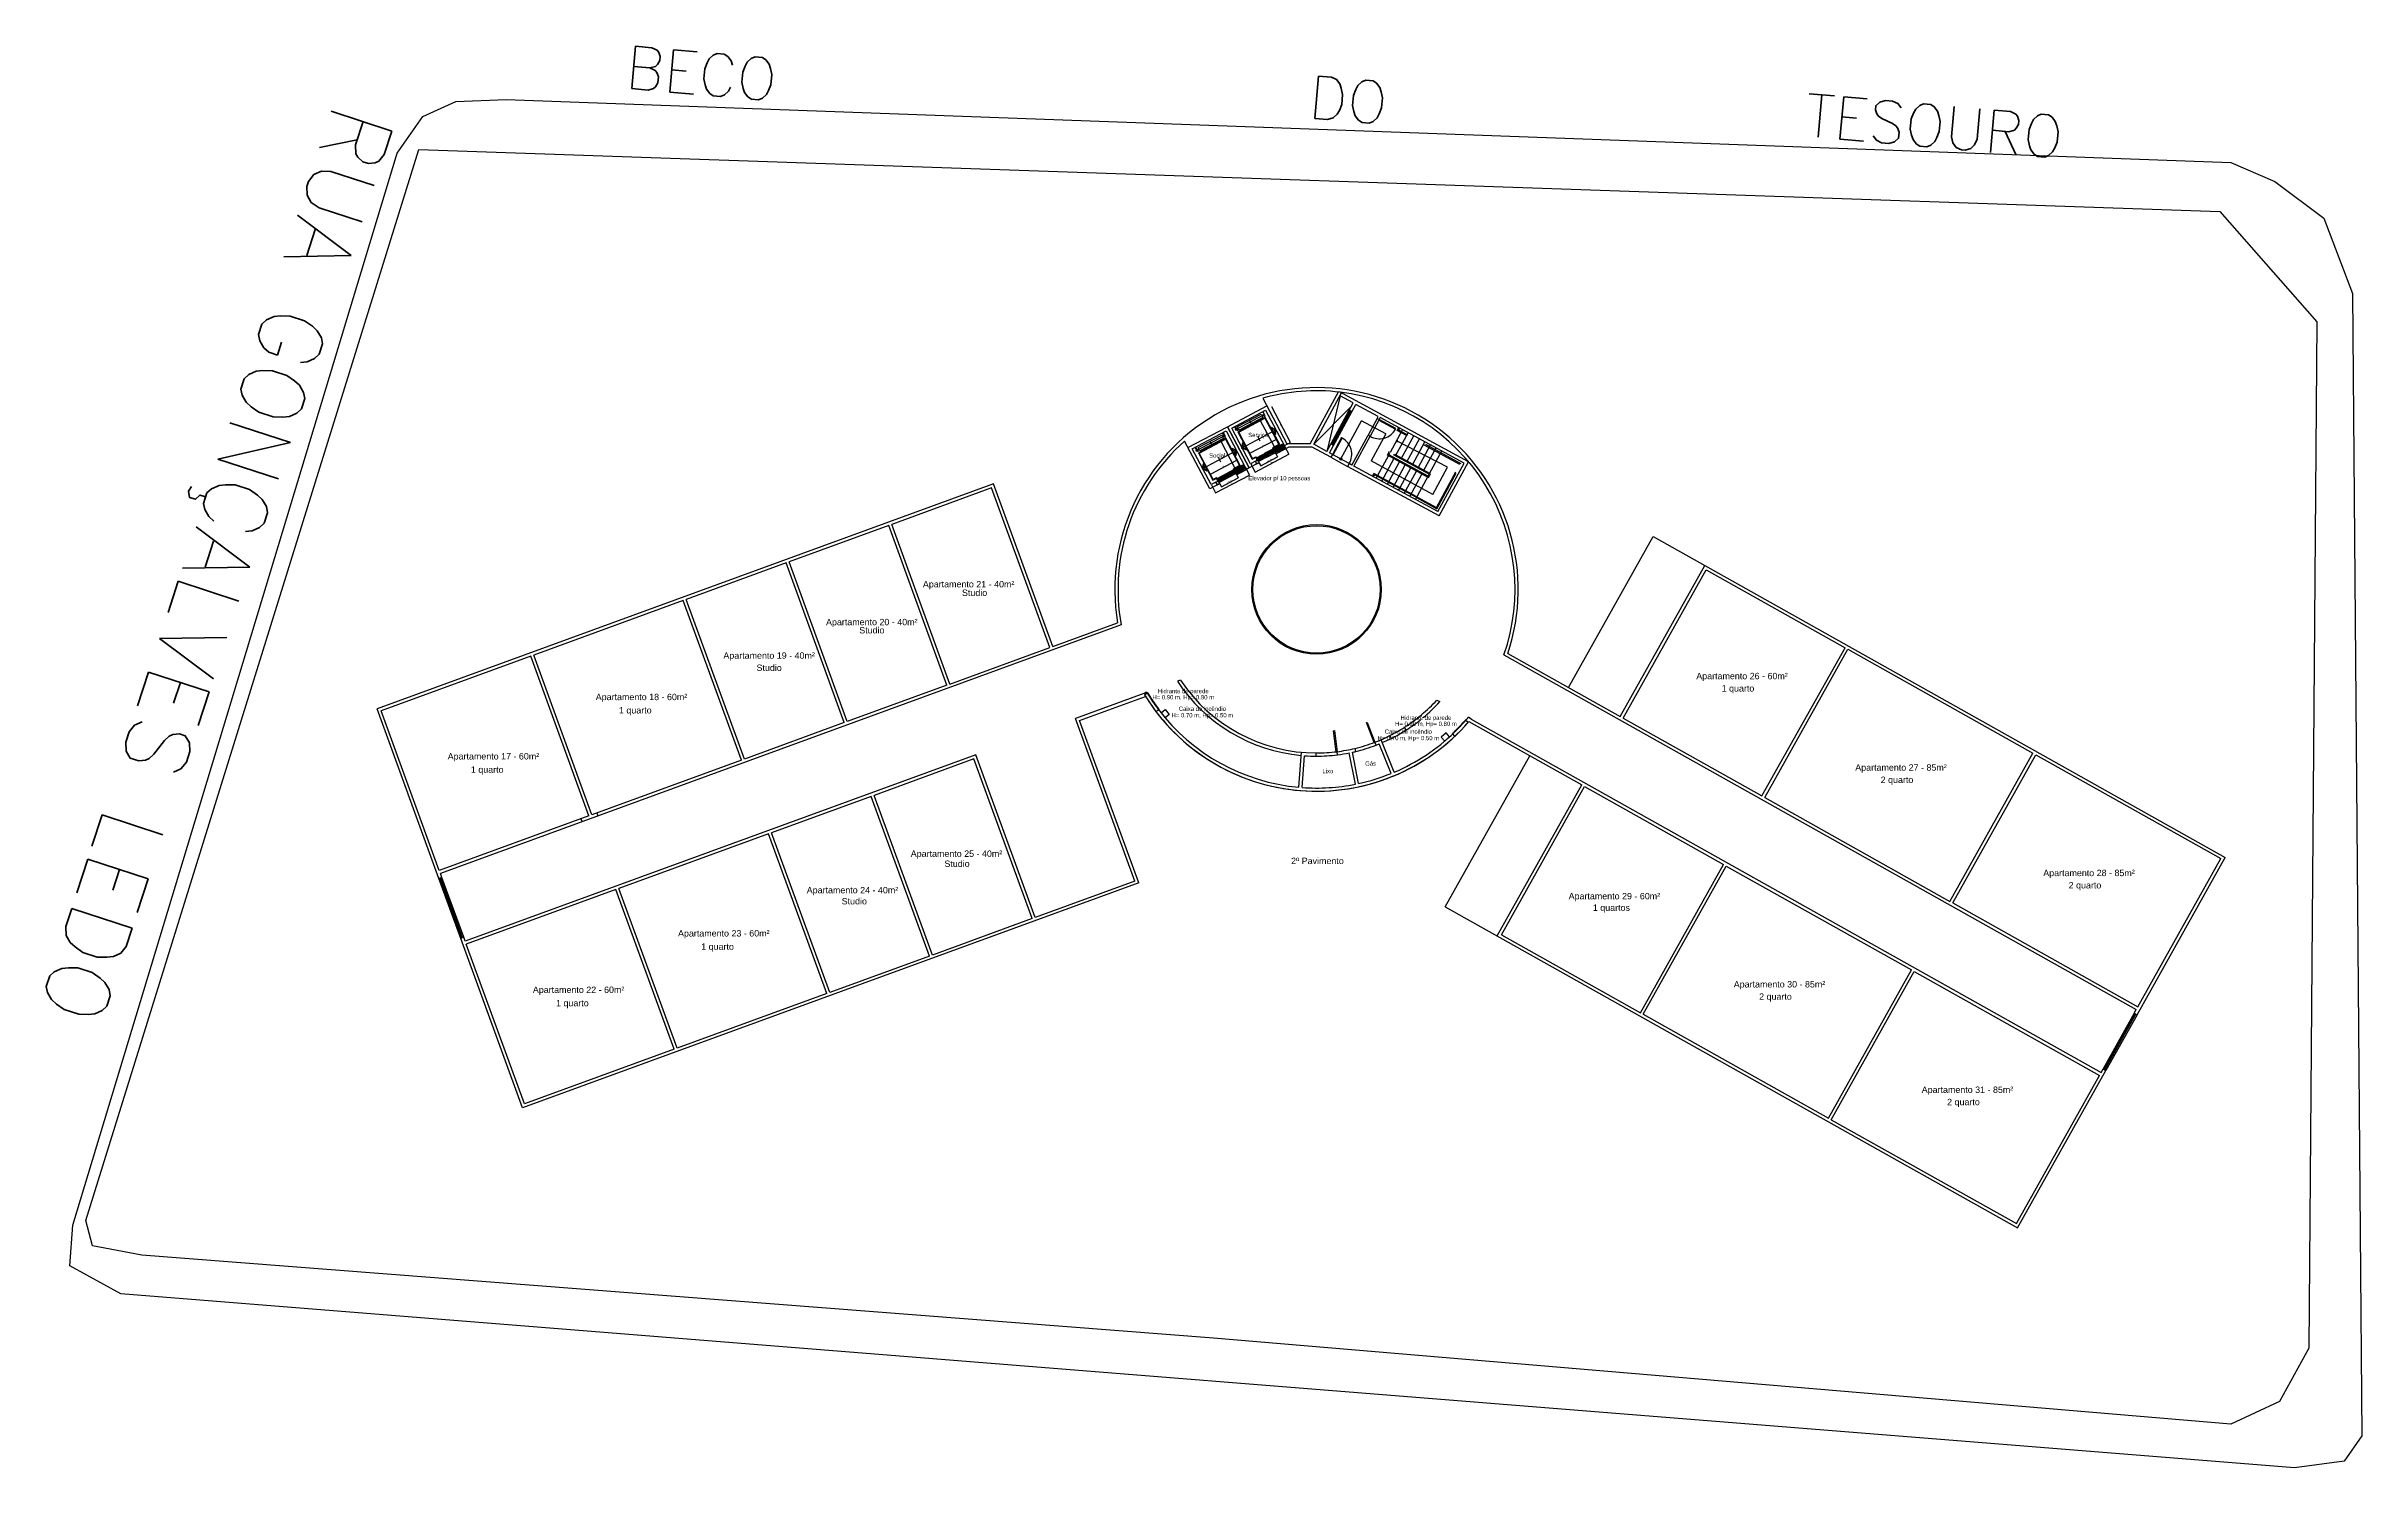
# Model space of a CAD drawing. Header units: millimetres. Extents: x -210 to 1173, y -437 to 320.
# Drawn here: x 635.9 to 744.9, y 54.7 to 121.6 of the extents above; entities that cross this region are included whole.
import ezdxf
from ezdxf.enums import TextEntityAlignment as Align

# ---------------------------------------------------------------- set-up
doc = ezdxf.new("R2010")
doc.units = ezdxf.units.MM
doc.header["$LTSCALE"] = 0.3
for name, pattern in [('DASHDOTX2', [50.8, 25.4, -12.7, 0, -12.7]), ('DASHED2', [9.525, 6.35, -3.175]), ('LTYPE_4', [112.5, 56.25, -56.25]), ('LTYPE_6', [168.75, 112.5, -28.125, 0, -28.125])]:
    doc.linetypes.add(name, pattern=pattern)
for name, color, linetype in [('330', 254, 'Continuous'), ('500', 254, 'Continuous'), ('551', 255, 'Continuous'), ('CORTE', 6, 'Continuous'), ('COTAS', 1, 'Continuous'), ('ESQUADRIAS', 3, 'Continuous'), ('LAYER_0', 6, 'Continuous'), ('LINHA DE CORTE', 6, 'DASHDOTX2'), ('PISO', 1, 'Continuous'), ('PROJEÇÃO', 1, 'DASHED2'), ('TEXTOS', 2, 'Continuous'), ('VISTA', 2, 'Continuous')]:
    doc.layers.add(name, color=color, linetype=linetype)
doc.styles.add('2MM 1_100', font='ARIAL.TTF', dxfattribs={"height": 0.2})
doc.styles.add('3MM 1_100', font='ARIAL.TTF', dxfattribs={"height": 0.3})
doc.styles.add('ROMANS', font='romans.shx')

msp = doc.modelspace()

# ---------------------------------------------------------------- linework, layer by layer
at = {"layer": '330'}
msp.add_polyline3d([(653.428, 116.774, 0), (738.249, 113.857, 0), (742.817, 108.66, 0), (742.443, 60.352, 0), (741.056, 57.832, 0), (738.763, 56.775, 0), (690.847, 60.812, 0), (640.386, 64.726, 0), (638.057, 65.161, 0), (637.744, 66.353, 0)], close=True, dxfattribs=at)
at = {"layer": '500'}
msp.add_polyline3d([(657.549, 119.131, 0), (738.763, 116.167, 0), (740.83, 115.275, 0), (743.151, 113.536, 0), (744.499, 109.995, 0), (744.927, 56.224, 0), (744.099, 55.021, 0), (741.765, 54.719, 0), (639.397, 62.909, 0), (636.988, 64.222, 0), (637.132, 66.128, 0), (652.411, 116.608, 0), (653.619, 118.329, 0), (655.174, 119.027, 0)], close=True, dxfattribs=at)
at = {"layer": 'CORTE'}
for p, q in [((691.508, 103.725), (693.363, 104.708)), ((693.174, 105.065), (694.314, 102.914)), ((695.411, 102.914), (696.737, 105.358)), ((695.572, 102.896), (696.883, 105.313)), ((696.812, 105.181), (696.187, 102.562)), ((696.187, 102.562), (697.427, 104.848)), ((696.319, 102.491), (697.559, 104.776)), ((697.427, 104.848), (696.812, 105.181)), ((702.861, 102.071), (696.819, 105.348)), ((698.614, 104.204), (697.559, 104.776)), ((689.652, 102.741), (691.508, 103.725)), ((691.508, 103.725), (692.538, 101.781)), ((692.538, 101.781), (691.508, 103.725)), ((691.711, 103.662), (693.301, 104.505)), ((692.6, 101.983), (691.711, 103.662)), ((693.301, 104.505), (694.191, 102.826)), ((693.301, 104.505), (694.191, 102.826)), ((697.332, 104.672), (695.572, 102.896)), ((698.566, 104.116), (698.614, 104.204)), ((698.654, 104.068), (698.702, 104.156)), ((702.657, 102.01), (698.702, 104.156)), ((690.683, 100.797), (689.489, 103.049)), ((689.855, 102.679), (691.446, 103.522)), ((690.745, 101), (689.855, 102.679)), ((691.446, 103.522), (692.335, 101.843)), ((691.446, 103.522), (692.335, 101.843)), ((694.191, 102.826), (694.169, 102.815)), ((694.394, 102.764), (694.239, 102.682)), ((695.411, 102.914), (694.314, 102.914)), ((695.501, 102.764), (694.394, 102.764)), ((696.38, 102.287), (695.501, 102.764)), ((696.187, 102.562), (695.572, 102.896)), ((697.374, 101.918), (698.137, 103.325)), ((697.462, 101.871), (698.225, 103.277)), ((692.335, 101.843), (692.313, 101.831)), ((692.538, 101.781), (692.384, 101.699)), ((692.896, 101.97), (692.538, 101.781)), ((692.826, 102.103), (692.6, 101.983)), ((696.451, 102.419), (696.319, 102.491)), ((701.478, 99.522), (697.171, 101.858)), ((697.374, 101.918), (697.242, 101.99)), ((701.417, 99.725), (697.462, 101.871)), ((701.417, 99.725), (702.657, 102.01)), ((701.478, 99.522), (702.861, 102.071)), ((680.487, 101.032), (651.46, 90.44)), ((680.398, 100.84), (675.701, 99.126)), ((683.14, 93.325), (680.398, 100.84)), ((683.281, 93.376), (680.487, 101.032)), ((687.386, 100.65), (687.454, 100.773)), ((691.04, 100.987), (690.683, 100.797)), ((690.97, 101.119), (690.745, 101)), ((675.56, 99.075), (670.863, 97.361)), ((678.302, 91.559), (675.56, 99.075)), ((678.443, 91.611), (675.701, 99.126)), ((707.566, 91.454), (711.553, 98.562)), ((711.553, 98.562), (738.504, 83.448)), ((670.722, 97.309), (666.025, 95.595)), ((673.464, 89.794), (670.722, 97.309)), ((673.605, 89.845), (670.863, 97.361)), ((710.009, 90.084), (713.995, 97.193)), ((710.139, 90.011), (714.052, 96.989)), ((714.052, 96.989), (720.594, 93.32)), ((665.884, 95.544), (658.838, 92.973)), ((668.626, 88.028), (665.884, 95.544)), ((668.767, 88.08), (666.025, 95.595)), ((686.506, 94.393), (654.446, 82.694)), ((683.281, 93.376), (686.337, 94.491)), ((658.698, 92.921), (651.652, 90.35)), ((661.44, 85.406), (658.698, 92.921)), ((661.581, 85.457), (658.838, 92.973)), ((678.443, 91.611), (683.14, 93.325)), ((704.533, 92.983), (704.666, 92.908)), ((704.666, 92.908), (734.313, 76.282)), ((704.716, 93.052), (710.009, 90.084)), ((716.681, 86.342), (720.594, 93.32)), ((716.812, 86.269), (720.725, 93.247)), ((720.725, 93.247), (729.447, 88.355)), ((689.299, 91.793), (689.154, 91.74)), ((678.302, 91.559), (673.605, 89.845)), ((687.569, 91.162), (684.357, 89.99)), ((684.55, 89.9), (687.649, 91.031)), ((687.569, 91.162), (687.697, 91.239)), ((687.595, 91.119), (687.595, 91.119)), ((687.603, 91.105), (687.749, 91.193)), ((701.376, 90.855), (701.51, 90.78)), ((654.374, 82.455), (651.46, 90.44)), ((654.394, 82.835), (651.652, 90.35)), ((673.464, 89.794), (668.767, 88.08)), ((687.151, 82.334), (684.357, 89.99)), ((687.343, 82.244), (684.55, 89.9)), ((688.023, 90.475), (688.024, 90.476)), ((688.143, 90.315), (688.279, 90.417)), ((699.927, 89.446), (699.853, 89.577)), ((702.85, 89.803), (702.723, 89.916)), ((702.785, 89.728), (702.784, 89.729)), ((702.785, 89.728), (702.784, 89.729)), ((702.981, 89.955), (702.866, 90.052)), ((702.881, 89.839), (708.199, 86.857)), ((702.981, 89.955), (732.65, 73.317)), ((710.139, 90.011), (716.681, 86.342)), ((694.874, 86.751), (694.995, 88.398)), ((695.695, 88.215), (695.695, 88.365)), ((696.693, 88.277), (696.674, 88.426)), ((697.542, 86.897), (697.248, 88.368)), ((697.689, 86.926), (697.394, 88.399)), ((697.554, 88.435), (697.518, 88.581)), ((698.508, 88.732), (698.455, 88.872)), ((699.226, 87.403), (698.661, 88.792)), ((699.365, 87.459), (698.743, 88.989)), ((699.231, 89.051), (699.157, 89.182)), ((702.225, 89.155), (702.108, 89.278)), ((702.298, 89.223), (702.298, 89.224)), ((702.298, 89.223), (702.298, 89.224)), ((725.534, 81.378), (729.447, 88.355)), ((679.66, 88.276), (655.611, 79.5)), ((668.626, 88.028), (661.581, 85.457)), ((679.571, 88.084), (674.874, 86.369)), ((682.313, 80.568), (679.571, 88.084)), ((682.454, 80.62), (679.66, 88.276)), ((695.024, 86.74), (695.133, 88.236)), ((698.84, 87.256), (698.841, 87.256)), ((698.981, 87.307), (698.981, 87.307)), ((701.77, 81.118), (705.757, 88.227)), ((725.665, 81.304), (729.578, 88.282)), ((729.578, 88.282), (738.3, 83.391)), ((674.733, 86.318), (670.036, 84.604)), ((677.475, 78.803), (674.733, 86.318)), ((677.616, 78.854), (674.874, 86.369)), ((704.212, 79.749), (708.199, 86.857)), ((704.417, 79.806), (708.33, 86.784)), ((708.33, 86.784), (714.871, 83.115)), ((716.812, 86.269), (725.534, 81.378)), ((661.44, 85.406), (654.394, 82.835)), ((661.064, 85.269), (661.116, 85.128)), ((661.816, 85.543), (661.867, 85.402)), ((669.895, 84.553), (662.849, 81.982)), ((672.637, 77.037), (669.895, 84.553)), ((672.778, 77.089), (670.036, 84.604)), ((710.958, 76.138), (714.871, 83.115)), ((711.089, 76.064), (715.002, 83.042)), ((715.002, 83.042), (723.724, 78.151)), ((734.346, 76.034), (738.504, 83.448)), ((734.387, 76.413), (738.3, 83.391)), ((654.514, 82.506), (654.374, 82.455)), ((654.514, 82.506), (654.446, 82.694)), ((662.708, 81.93), (655.663, 79.359)), ((687.343, 82.244), (658.316, 71.652)), ((665.451, 74.415), (662.708, 81.93)), ((665.592, 74.466), (662.849, 81.982)), ((687.151, 82.334), (682.454, 80.62)), ((701.77, 81.118), (728.721, 66.004)), ((725.665, 81.304), (734.387, 76.413)), ((655.543, 79.688), (655.402, 79.637)), ((658.316, 71.652), (655.402, 79.637)), ((655.611, 79.5), (655.543, 79.688)), ((682.313, 80.568), (677.616, 78.854)), ((704.417, 79.806), (710.958, 76.138)), ((658.405, 71.844), (655.663, 79.359)), ((677.475, 78.803), (672.778, 77.089)), ((719.811, 71.173), (723.724, 78.151)), ((719.942, 71.099), (723.855, 78.077)), ((723.855, 78.077), (732.577, 73.186)), ((672.637, 77.037), (665.592, 74.466)), ((711.089, 76.064), (719.811, 71.173)), ((734.216, 76.108), (734.313, 76.282)), ((734.216, 76.108), (734.346, 76.034)), ((665.451, 74.415), (658.405, 71.844)), ((728.664, 66.208), (732.577, 73.186)), ((728.721, 66.004), (732.879, 73.418)), ((732.65, 73.317), (732.748, 73.491)), ((732.748, 73.491), (732.879, 73.418)), ((719.942, 71.099), (728.664, 66.208))]:
    msp.add_line(p, q, dxfattribs=at)
msp.add_lwpolyline([(688.383, 90.251), (688.577, 90.409), (688.766, 90.176), (688.572, 90.019), (688.537, 90.062)], dxfattribs=at)
msp.add_lwpolyline([(701.748, 88.928), (701.974, 89.126), (701.809, 89.314), (701.583, 89.116)], close=True, dxfattribs=at)
for radius in [3.05, 3]:
    msp.add_circle((695.706, 96.065), radius, dxfattribs=at)
for radius, start, end in [(9.5, 341.51371, 189.53381), (9.5, 341.51371, 189.53381), (9.35, 83.16447, 105.7103), (9.35, 340.75419, 83.16447), (9.35, 131.67127, 190.29718), (7.85, 213.42725, 264.72393), (7.7, 213.69288, 269.92113), (9.5, 211.46988, 319.05436), (9.5, 211.99429, 319.05436), (9.35, 211.07113, 212.08912), (9.33, 211.47715, 212.0913), (9.33, 211.47715, 212.0913), (7.7, 302.58611, 317.42451), (7.85, 309.7805, 317.68302), (9.35, 216.63618, 217.24897), (9.33, 216.63553, 217.24964), (9.33, 216.63553, 217.24964), (9.35, 217.24897, 264.8996), (9.35, 219.93963, 220.28362), (7.85, 302.52916, 308.6215), (9.33, 318.15749, 318.77029), (9.35, 318.15749, 319.97661), (7.7, 277.2249, 283.61649), (7.85, 277.2249, 281.32722), (7.85, 282.42211, 283.61649), (7.7, 290.92026, 296.63062), (7.85, 290.92026, 292.11465), (7.85, 293.20954, 296.68757), (9.35, 293.03387, 313.94692), (9.33, 313.33412, 313.94692), (7.85, 265.81882, 269.92113), (9.35, 282.24644, 292.11465), (9.33, 293.03387, 293.03584), (9.35, 265.81882, 281.32722)]:
    msp.add_arc((695.706, 96.065), radius, start, end, dxfattribs=at)
at = {"layer": 'COTAS'}
for p, q in [((696.847, 102.204), (697.824, 104.006)), ((698.967, 103.387), (697.824, 104.006)), ((698.967, 103.387), (698.275, 102.112)), ((699.47, 103.057), (699.539, 103.077)), ((701.868, 101.813), (699.47, 103.057)), ((699.47, 103.057), (699.491, 102.99)), ((701.176, 100.538), (698.275, 102.112)), ((701.176, 100.538), (701.868, 101.813))]:
    msp.add_line(p, q, dxfattribs=at)
msp.add_circle((696.847, 102.204), 0.05, dxfattribs=at)
at = {"layer": 'ESQUADRIAS'}
for p, q in [((687.784, 91.098), (687.801, 91.108)), ((688.203, 90.485), (688.219, 90.497)), ((702.671, 89.827), (702.656, 89.841)), ((702.195, 89.333), (702.181, 89.347)), ((655.454, 79.655), (654.425, 82.474)), ((655.491, 79.669), (654.463, 82.487)), ((732.796, 73.464), (734.264, 76.081)), ((732.831, 73.445), (734.298, 76.061))]:
    msp.add_line(p, q, dxfattribs=at)
for points in [[(698.654, 104.068), (698.635, 104.033), (699.426, 103.604), (699.445, 103.639)], [(696.451, 102.419), (696.486, 102.4), (696.915, 103.191), (696.88, 103.21)], [(696.674, 88.426), (696.634, 88.421), (696.509, 89.413), (696.548, 89.418)], [(698.455, 88.872), (698.418, 88.858), (698.061, 89.792), (698.098, 89.806)]]:
    msp.add_lwpolyline(points, close=True, dxfattribs=at)
for radius, start, end in [(9.35, 212.08912, 216.63618), (9.33, 212.0913, 216.63553), (9.33, 313.94692, 318.15749), (9.35, 313.94692, 318.15749)]:
    msp.add_arc((695.706, 96.065), radius, start, end, dxfattribs=at)
at = {"layer": 'LAYER_0', "color": 11}
for p, q in [((691.949, 103.525), (691.84, 103.731)), ((691.944, 103.641), (691.884, 103.754)), ((691.982, 103.727), (693.095, 104.317)), ((692.066, 103.568), (691.982, 103.727)), ((693.291, 104.16), (692.001, 103.477)), ((692.042, 103.464), (693.279, 104.12)), ((693.18, 104.158), (692.066, 103.568)), ((693.095, 104.317), (693.18, 104.158)), ((693.281, 104.231), (693.172, 104.437)), ((693.218, 104.243), (693.237, 104.208)), ((693.237, 104.208), (693.281, 104.231)), ((693.279, 104.12), (693.935, 102.883)), ((693.97, 102.879), (693.291, 104.16)), ((693.566, 103.695), (693.572, 103.698)), ((693.566, 103.695), (693.595, 103.642)), ((693.572, 103.698), (693.597, 103.65)), ((693.595, 103.642), (693.572, 103.63)), ((693.595, 103.642), (693.648, 103.67)), ((693.597, 103.65), (693.645, 103.675)), ((693.683, 103.604), (693.63, 103.576)), ((693.645, 103.675), (693.683, 103.604)), ((693.709, 103.629), (693.753, 103.652)), ((693.728, 103.594), (693.709, 103.629)), ((693.722, 103.587), (693.724, 103.592)), ((693.728, 103.594), (693.724, 103.592)), ((693.749, 103.554), (693.728, 103.594)), ((690.093, 102.542), (689.984, 102.747)), ((690.088, 102.658), (690.028, 102.771)), ((690.137, 102.565), (690.093, 102.542)), ((690.119, 102.601), (690.137, 102.565)), ((690.127, 102.743), (691.24, 103.333)), ((690.211, 102.584), (690.127, 102.743)), ((691.436, 103.177), (690.146, 102.493)), ((690.186, 102.481), (691.423, 103.137)), ((691.324, 103.174), (690.211, 102.584)), ((691.24, 103.333), (691.324, 103.174)), ((691.332, 103.317), (691.272, 103.43)), ((691.426, 103.248), (691.317, 103.453)), ((691.363, 103.26), (691.381, 103.225)), ((691.381, 103.225), (691.426, 103.248)), ((691.423, 103.137), (692.079, 101.9)), ((692.115, 101.896), (691.436, 103.177)), ((691.711, 102.712), (691.716, 102.714)), ((691.711, 102.712), (691.739, 102.659)), ((691.716, 102.714), (691.741, 102.667)), ((691.739, 102.659), (691.717, 102.647)), ((691.739, 102.659), (691.792, 102.687)), ((691.741, 102.667), (691.789, 102.692)), ((691.774, 102.592), (691.752, 102.581)), ((691.827, 102.62), (691.774, 102.592)), ((691.789, 102.692), (691.827, 102.62)), ((691.823, 102.543), (691.86, 102.562)), ((691.827, 102.535), (691.823, 102.543)), ((691.827, 102.535), (691.831, 102.528)), ((691.831, 102.528), (691.868, 102.548)), ((691.853, 102.646), (691.898, 102.669)), ((691.872, 102.61), (691.853, 102.646)), ((691.865, 102.561), (691.86, 102.562)), ((691.865, 102.561), (691.879, 102.568)), ((691.867, 102.603), (691.868, 102.608)), ((691.881, 102.573), (691.867, 102.603)), ((691.872, 102.61), (691.868, 102.608)), ((691.869, 102.553), (691.868, 102.548)), ((691.869, 102.553), (691.883, 102.56)), ((691.893, 102.571), (691.872, 102.61)), ((691.881, 102.573), (691.879, 102.568)), ((691.883, 102.56), (691.888, 102.559)), ((691.888, 102.559), (691.905, 102.53)), ((691.914, 102.531), (691.893, 102.571)), ((691.905, 102.53), (691.91, 102.529)), ((691.914, 102.531), (691.91, 102.529)), ((691.914, 102.531), (691.933, 102.496)), ((691.933, 102.496), (691.977, 102.519)), ((691.993, 103.549), (691.949, 103.525)), ((691.974, 103.584), (691.993, 103.549)), ((692.001, 103.477), (692.68, 102.196)), ((692.698, 102.227), (692.042, 103.464)), ((692.207, 102.833), (692.163, 102.81)), ((692.252, 102.937), (692.204, 102.912)), ((692.204, 102.912), (692.242, 102.841)), ((692.26, 102.935), (692.207, 102.907)), ((692.226, 102.798), (692.207, 102.833)), ((692.226, 102.798), (692.23, 102.8)), ((692.226, 102.798), (692.247, 102.758)), ((692.232, 102.988), (692.227, 102.985)), ((692.227, 102.985), (692.252, 102.937)), ((692.234, 102.798), (692.23, 102.8)), ((692.232, 102.988), (692.26, 102.935)), ((692.252, 102.77), (692.234, 102.798)), ((692.242, 102.841), (692.295, 102.869)), ((692.286, 102.683), (692.242, 102.659)), ((692.247, 102.758), (692.268, 102.718)), ((692.256, 102.768), (692.252, 102.77)), ((692.271, 102.776), (692.256, 102.768)), ((692.259, 102.755), (692.261, 102.76)), ((692.259, 102.755), (692.273, 102.725)), ((692.26, 102.935), (692.282, 102.947)), ((692.275, 102.768), (692.261, 102.76)), ((692.268, 102.718), (692.272, 102.72)), ((692.268, 102.718), (692.286, 102.683)), ((692.271, 102.776), (692.272, 102.78)), ((692.309, 102.8), (692.272, 102.78)), ((692.273, 102.725), (692.272, 102.72)), ((692.275, 102.768), (692.28, 102.766)), ((692.317, 102.786), (692.28, 102.766)), ((692.295, 102.869), (692.318, 102.88)), ((692.313, 102.793), (692.309, 102.8)), ((692.313, 102.793), (692.317, 102.786)), ((692.313, 102.708), (692.366, 102.736)), ((692.351, 102.636), (692.313, 102.708)), ((692.401, 102.67), (692.348, 102.642)), ((692.398, 102.662), (692.351, 102.636)), ((692.366, 102.736), (692.388, 102.748)), ((692.424, 102.614), (692.398, 102.662)), ((692.401, 102.67), (692.423, 102.682)), ((692.429, 102.617), (692.401, 102.67)), ((692.429, 102.617), (692.424, 102.614)), ((692.876, 102.265), (694.091, 102.909)), ((692.891, 102.172), (694.133, 102.829)), ((692.905, 102.145), (694.169, 102.815)), ((694.211, 102.735), (692.974, 102.08)), ((693.276, 102.471), (693.691, 102.691)), ((693.69, 102.689), (693.278, 102.471)), ((693.369, 102.295), (693.784, 102.515)), ((693.782, 102.516), (693.37, 102.297)), ((693.63, 103.576), (693.608, 103.564)), ((693.935, 102.883), (693.647, 102.731)), ((693.671, 102.687), (693.647, 102.731)), ((693.659, 102.714), (693.97, 102.879)), ((693.672, 102.689), (693.659, 102.714)), ((693.683, 102.695), (693.672, 102.689)), ((693.7, 103.443), (693.678, 103.432)), ((693.679, 103.526), (693.716, 103.546)), ((693.682, 103.519), (693.679, 103.526)), ((693.682, 103.519), (693.686, 103.512)), ((693.684, 102.694), (693.683, 102.695)), ((693.686, 103.512), (693.723, 103.531)), ((693.707, 102.657), (693.69, 102.689)), ((693.691, 102.691), (693.71, 102.656)), ((693.695, 102.651), (693.707, 102.657)), ((693.696, 102.649), (693.695, 102.651)), ((693.71, 102.656), (693.696, 102.649)), ((693.753, 103.471), (693.7, 103.443)), ((693.735, 103.377), (693.713, 103.365)), ((693.721, 103.544), (693.716, 103.546)), ((693.721, 103.544), (693.735, 103.552)), ((693.736, 103.556), (693.722, 103.587)), ((693.725, 103.536), (693.723, 103.531)), ((693.725, 103.536), (693.739, 103.544)), ((693.736, 103.556), (693.735, 103.552)), ((693.735, 103.377), (693.788, 103.405)), ((693.763, 103.324), (693.735, 103.377)), ((693.739, 103.544), (693.744, 103.542)), ((693.743, 103.374), (693.791, 103.4)), ((693.768, 103.327), (693.743, 103.374)), ((693.744, 103.542), (693.761, 103.513)), ((693.77, 103.514), (693.749, 103.554)), ((693.791, 103.4), (693.753, 103.471)), ((693.766, 102.55), (693.753, 102.543)), ((693.753, 102.541), (693.765, 102.547)), ((693.753, 102.543), (693.753, 102.541)), ((693.761, 103.513), (693.766, 103.512)), ((693.763, 103.324), (693.768, 103.327)), ((693.765, 102.547), (693.782, 102.516)), ((693.77, 103.514), (693.766, 103.512)), ((693.784, 102.515), (693.766, 102.55)), ((693.769, 102.501), (693.797, 102.448)), ((693.77, 103.514), (693.789, 103.479)), ((693.772, 102.5), (693.783, 102.506)), ((693.798, 102.451), (693.772, 102.5)), ((693.783, 102.506), (693.782, 102.508)), ((693.789, 103.479), (693.833, 103.502)), ((693.797, 102.448), (694.239, 102.682)), ((694.236, 102.683), (693.798, 102.451)), ((694.091, 102.909), (694.133, 102.829)), ((694.169, 102.815), (694.211, 102.735)), ((694.198, 102.728), (694.199, 102.726)), ((694.199, 102.726), (694.21, 102.732)), ((694.21, 102.732), (694.236, 102.683)), ((694.239, 102.682), (694.211, 102.735)), ((690.146, 102.493), (690.825, 101.212)), ((690.842, 101.244), (690.186, 102.481)), ((690.351, 101.85), (690.307, 101.826)), ((690.397, 101.954), (690.349, 101.929)), ((690.349, 101.929), (690.387, 101.857)), ((690.37, 101.814), (690.351, 101.85)), ((690.405, 101.952), (690.352, 101.923)), ((690.37, 101.814), (690.374, 101.816)), ((690.37, 101.814), (690.391, 101.775)), ((690.377, 102.005), (690.371, 102.002)), ((690.371, 102.002), (690.397, 101.954)), ((690.379, 101.815), (690.374, 101.816)), ((690.377, 102.005), (690.405, 101.952)), ((690.396, 101.786), (690.379, 101.815)), ((690.387, 101.857), (690.44, 101.885)), ((690.431, 101.699), (690.387, 101.676)), ((690.391, 101.775), (690.412, 101.735)), ((690.401, 101.785), (690.396, 101.786)), ((690.415, 101.792), (690.401, 101.785)), ((690.403, 101.772), (690.405, 101.777)), ((690.403, 101.772), (690.418, 101.742)), ((690.405, 101.952), (690.427, 101.963)), ((690.419, 101.784), (690.405, 101.777)), ((690.412, 101.735), (690.416, 101.737)), ((690.412, 101.735), (690.431, 101.699)), ((690.415, 101.792), (690.416, 101.797)), ((690.454, 101.817), (690.416, 101.797)), ((690.418, 101.742), (690.416, 101.737)), ((690.419, 101.784), (690.424, 101.783)), ((690.461, 101.803), (690.424, 101.783)), ((690.44, 101.885), (690.462, 101.897)), ((690.457, 101.81), (690.454, 101.817)), ((690.457, 101.81), (690.461, 101.803)), ((690.457, 101.725), (690.51, 101.753)), ((690.495, 101.653), (690.457, 101.725)), ((690.545, 101.686), (690.492, 101.658)), ((690.543, 101.678), (690.495, 101.653)), ((690.51, 101.753), (690.532, 101.764)), ((690.568, 101.631), (690.543, 101.678)), ((690.545, 101.686), (690.567, 101.698)), ((690.573, 101.633), (690.545, 101.686)), ((690.573, 101.633), (690.568, 101.631)), ((691.02, 101.282), (692.235, 101.926)), ((691.033, 101.232), (691.459, 101.458)), ((691.036, 101.188), (692.277, 101.846)), ((691.458, 101.455), (691.036, 101.231)), ((691.05, 101.162), (692.313, 101.831)), ((692.355, 101.752), (691.118, 101.096)), ((691.42, 101.488), (691.835, 101.708)), ((691.42, 101.488), (691.439, 101.453)), ((691.834, 101.705), (691.423, 101.487)), ((691.44, 101.455), (691.423, 101.487)), ((691.439, 101.453), (691.452, 101.46)), ((691.451, 101.461), (691.44, 101.455)), ((691.452, 101.46), (691.451, 101.461)), ((691.475, 101.423), (691.458, 101.455)), ((691.459, 101.458), (691.478, 101.422)), ((691.463, 101.417), (691.475, 101.423)), ((691.464, 101.415), (691.463, 101.417)), ((691.514, 101.311), (691.929, 101.531)), ((691.926, 101.532), (691.515, 101.314)), ((692.079, 101.9), (691.792, 101.747)), ((691.815, 101.703), (691.792, 101.747)), ((691.803, 101.731), (692.115, 101.896)), ((691.816, 101.706), (691.803, 101.731)), ((691.828, 101.712), (691.816, 101.706)), ((691.844, 102.46), (691.822, 102.448)), ((691.829, 101.71), (691.828, 101.712)), ((691.851, 101.674), (691.834, 101.705)), ((691.835, 101.708), (691.854, 101.673)), ((691.84, 101.668), (691.851, 101.674)), ((691.841, 101.666), (691.84, 101.668)), ((691.854, 101.673), (691.841, 101.666)), ((691.897, 102.488), (691.844, 102.46)), ((691.879, 102.394), (691.857, 102.382)), ((691.879, 102.394), (691.932, 102.422)), ((691.908, 102.341), (691.879, 102.394)), ((691.888, 102.391), (691.935, 102.416)), ((691.913, 102.343), (691.888, 102.391)), ((691.935, 102.416), (691.897, 102.488)), ((691.91, 101.567), (691.897, 101.56)), ((691.897, 101.56), (691.898, 101.558)), ((691.898, 101.558), (691.909, 101.564)), ((691.908, 102.341), (691.913, 102.343)), ((691.909, 101.564), (691.926, 101.532)), ((691.929, 101.531), (691.91, 101.567)), ((691.914, 101.518), (691.942, 101.465)), ((691.916, 101.517), (691.928, 101.523)), ((691.943, 101.467), (691.916, 101.517)), ((691.928, 101.523), (691.927, 101.525)), ((691.942, 101.465), (692.384, 101.699)), ((692.381, 101.7), (691.943, 101.467)), ((692.235, 101.926), (692.277, 101.846)), ((692.313, 101.831), (692.355, 101.752)), ((692.342, 101.745), (692.343, 101.743)), ((692.343, 101.743), (692.355, 101.749)), ((692.384, 101.699), (692.355, 101.752)), ((692.355, 101.749), (692.381, 101.7)), ((692.68, 102.196), (692.86, 102.291)), ((692.698, 102.227), (692.852, 102.309)), ((692.826, 102.103), (692.905, 102.145)), ((692.868, 102.023), (692.826, 102.103)), ((692.876, 102.265), (692.852, 102.309)), ((692.86, 102.291), (692.874, 102.264)), ((692.868, 102.023), (692.881, 102.03)), ((692.896, 101.97), (692.868, 102.023)), ((692.882, 102.029), (692.871, 102.023)), ((692.871, 102.023), (692.897, 101.973)), ((692.894, 102.226), (692.874, 102.264)), ((692.897, 102.225), (692.876, 102.265)), ((692.881, 102.219), (692.894, 102.226)), ((692.902, 102.179), (692.881, 102.219)), ((692.881, 102.03), (692.882, 102.029)), ((692.897, 102.225), (692.883, 102.218)), ((692.883, 102.218), (692.904, 102.179)), ((692.888, 102.215), (693.314, 102.441)), ((692.907, 102.18), (692.888, 102.215)), ((692.89, 102.173), (692.902, 102.179)), ((692.891, 102.172), (692.89, 102.173)), ((693.313, 102.438), (692.891, 102.214)), ((692.891, 102.214), (692.908, 102.183)), ((693.002, 102.027), (692.896, 101.97)), ((692.897, 101.973), (692.999, 102.027)), ((692.905, 102.145), (692.906, 102.143)), ((692.906, 102.143), (692.918, 102.149)), ((692.908, 102.183), (692.919, 102.189)), ((692.918, 102.149), (692.939, 102.11)), ((692.919, 102.189), (692.92, 102.187)), ((692.94, 102.112), (692.919, 102.152)), ((692.921, 102.153), (692.94, 102.118)), ((692.924, 102.153), (692.935, 102.159)), ((692.941, 102.121), (692.924, 102.153)), ((692.935, 102.159), (692.934, 102.16)), ((692.939, 102.11), (692.952, 102.117)), ((692.94, 102.118), (693.366, 102.344)), ((692.953, 102.119), (692.94, 102.112)), ((693.363, 102.345), (692.941, 102.121)), ((692.952, 102.117), (692.999, 102.027)), ((693.002, 102.027), (692.953, 102.119)), ((693.276, 102.471), (693.294, 102.436)), ((693.295, 102.439), (693.278, 102.471)), ((693.294, 102.436), (693.308, 102.443)), ((693.307, 102.445), (693.295, 102.439)), ((693.308, 102.443), (693.307, 102.445)), ((693.33, 102.406), (693.313, 102.438)), ((693.314, 102.441), (693.333, 102.406)), ((693.319, 102.4), (693.33, 102.406)), ((693.32, 102.399), (693.319, 102.4)), ((693.334, 102.372), (693.335, 102.37)), ((693.335, 102.37), (693.346, 102.376)), ((693.346, 102.376), (693.363, 102.345)), ((693.366, 102.344), (693.347, 102.379)), ((693.35, 102.33), (693.364, 102.337)), ((693.369, 102.295), (693.35, 102.33)), ((693.365, 102.335), (693.353, 102.329)), ((693.353, 102.329), (693.37, 102.297)), ((693.364, 102.337), (693.365, 102.335)), ((690.825, 101.212), (691.004, 101.307)), ((690.842, 101.244), (690.997, 101.326)), ((690.97, 101.119), (691.05, 101.162)), ((691.012, 101.04), (690.97, 101.119)), ((691.02, 101.282), (690.997, 101.326)), ((691.004, 101.307), (691.018, 101.281)), ((691.012, 101.04), (691.026, 101.047)), ((691.04, 100.987), (691.012, 101.04)), ((691.027, 101.045), (691.015, 101.039)), ((691.015, 101.039), (691.041, 100.99)), ((691.038, 101.243), (691.018, 101.281)), ((691.041, 101.242), (691.02, 101.282)), ((691.025, 101.236), (691.038, 101.243)), ((691.046, 101.196), (691.025, 101.236)), ((691.026, 101.047), (691.027, 101.045)), ((691.041, 101.242), (691.028, 101.235)), ((691.028, 101.235), (691.049, 101.195)), ((691.052, 101.197), (691.033, 101.232)), ((691.035, 101.19), (691.046, 101.196)), ((691.036, 101.188), (691.035, 101.19)), ((691.036, 101.231), (691.052, 101.199)), ((691.147, 101.043), (691.04, 100.987)), ((691.041, 100.99), (691.144, 101.044)), ((691.05, 101.162), (691.051, 101.16)), ((691.051, 101.16), (691.062, 101.166)), ((691.052, 101.199), (691.064, 101.205)), ((691.062, 101.166), (691.083, 101.126)), ((691.084, 101.129), (691.063, 101.169)), ((691.064, 101.205), (691.065, 101.204)), ((691.066, 101.17), (691.084, 101.135)), ((691.068, 101.169), (691.08, 101.175)), ((691.085, 101.137), (691.068, 101.169)), ((691.08, 101.175), (691.079, 101.177)), ((691.083, 101.126), (691.097, 101.133)), ((691.084, 101.135), (691.51, 101.36)), ((691.097, 101.136), (691.084, 101.129)), ((691.508, 101.361), (691.085, 101.137)), ((691.147, 101.043), (691.097, 101.136)), ((691.097, 101.133), (691.144, 101.044)), ((691.478, 101.389), (691.479, 101.387)), ((691.479, 101.387), (691.491, 101.393)), ((691.491, 101.393), (691.508, 101.361)), ((691.51, 101.36), (691.492, 101.396)), ((691.495, 101.347), (691.508, 101.354)), ((691.514, 101.311), (691.495, 101.347)), ((691.509, 101.352), (691.498, 101.346)), ((691.498, 101.346), (691.515, 101.314)), ((691.508, 101.354), (691.509, 101.352))]:
    msp.add_line(p, q, dxfattribs=at)
at = {"layer": 'LAYER_0', "color": 15, "linetype": 'LTYPE_6'}
for p, q in [((691.88, 103.571), (693.278, 104.312)), ((692.172, 102.718), (693.828, 103.596)), ((692.529, 104.04), (692.637, 103.837)), ((690.025, 102.588), (691.423, 103.328)), ((690.316, 101.735), (691.973, 102.613)), ((690.674, 103.057), (690.781, 102.854)), ((693.058, 103.043), (692.939, 103.266)), ((691.202, 102.06), (691.084, 102.282))]:
    msp.add_line(p, q, dxfattribs=at)
at = {"layer": 'LAYER_0', "color": 1}
for p, q in [((691.944, 103.641), (691.974, 103.584)), ((691.949, 103.64), (691.944, 103.641)), ((691.949, 103.64), (691.961, 103.616)), ((691.973, 103.622), (691.961, 103.616)), ((691.975, 103.619), (691.963, 103.613)), ((691.963, 103.613), (691.976, 103.589)), ((691.973, 103.622), (691.974, 103.625)), ((692.005, 103.641), (691.974, 103.625)), ((691.976, 103.589), (691.974, 103.584)), ((691.978, 103.618), (691.975, 103.619)), ((692.008, 103.634), (691.978, 103.618)), ((692.005, 103.641), (692.008, 103.634)), ((693.153, 104.25), (693.184, 104.267)), ((693.157, 104.243), (693.153, 104.25)), ((693.157, 104.243), (693.188, 104.26)), ((693.184, 104.267), (693.187, 104.266)), ((693.186, 104.295), (693.188, 104.301)), ((693.198, 104.272), (693.186, 104.295)), ((693.187, 104.266), (693.198, 104.272)), ((693.218, 104.243), (693.188, 104.301)), ((693.189, 104.262), (693.188, 104.26)), ((693.189, 104.262), (693.2, 104.268)), ((693.213, 104.245), (693.2, 104.268)), ((693.213, 104.245), (693.218, 104.243)), ((690.088, 102.658), (690.119, 102.601)), ((690.094, 102.656), (690.088, 102.658)), ((690.094, 102.656), (690.106, 102.633)), ((690.117, 102.639), (690.106, 102.633)), ((690.119, 102.635), (690.108, 102.629)), ((690.108, 102.629), (690.12, 102.606)), ((690.117, 102.639), (690.118, 102.642)), ((690.149, 102.658), (690.118, 102.642)), ((690.122, 102.635), (690.119, 102.635)), ((690.12, 102.606), (690.119, 102.601)), ((690.153, 102.651), (690.122, 102.635)), ((690.149, 102.658), (690.153, 102.651)), ((691.298, 103.267), (691.329, 103.283)), ((691.302, 103.26), (691.298, 103.267)), ((691.302, 103.26), (691.332, 103.276)), ((691.329, 103.283), (691.331, 103.282)), ((691.331, 103.312), (691.332, 103.317)), ((691.343, 103.289), (691.331, 103.312)), ((691.331, 103.282), (691.343, 103.289)), ((691.363, 103.26), (691.332, 103.317)), ((691.333, 103.279), (691.332, 103.276)), ((691.333, 103.279), (691.345, 103.285)), ((691.357, 103.262), (691.345, 103.285)), ((691.357, 103.262), (691.363, 103.26)), ((693.321, 102.428), (694.121, 102.852)), ((694.126, 102.843), (693.326, 102.419)), ((693.354, 102.366), (694.176, 102.801)), ((694.181, 102.793), (693.359, 102.357)), ((694.1, 102.891), (693.698, 102.678)), ((693.703, 102.669), (694.105, 102.882)), ((693.773, 102.537), (694.197, 102.762)), ((694.202, 102.753), (693.777, 102.528)), ((691.466, 101.444), (692.265, 101.868)), ((692.27, 101.859), (691.47, 101.436)), ((691.499, 101.383), (692.32, 101.818)), ((692.325, 101.809), (691.503, 101.374)), ((692.244, 101.908), (691.842, 101.695)), ((691.847, 101.686), (692.249, 101.899)), ((691.917, 101.553), (692.341, 101.778)), ((692.346, 101.769), (691.922, 101.545))]:
    msp.add_line(p, q, dxfattribs=at)
at = {"layer": 'LAYER_0'}
for p, q in [((693.722, 102.77), (693.066, 104.007)), ((693.066, 104.007), (693.066, 104.007)), ((694.487, 102.983), (693.597, 104.662)), ((691.866, 101.787), (691.211, 103.024)), ((691.211, 103.024), (691.211, 103.024)), ((692.569, 102.471), (693.806, 103.126)), ((693.722, 102.77), (693.722, 102.77)), ((693.806, 103.126), (693.806, 103.126)), ((694.198, 102.813), (694.399, 102.433)), ((694.204, 102.833), (694.487, 102.983)), ((690.713, 101.487), (691.95, 102.143)), ((690.713, 101.487), (690.713, 101.487)), ((690.953, 100.607), (692.544, 101.45)), ((691.866, 101.787), (691.866, 101.787)), ((691.949, 101.451), (692.018, 101.32)), ((691.95, 102.143), (691.95, 102.143)), ((692.342, 101.83), (692.544, 101.45)), ((692.569, 102.471), (692.569, 102.471)), ((692.607, 101.97), (692.809, 101.591)), ((692.809, 101.591), (694.399, 102.433)), ((693.009, 102.013), (693.079, 101.882)), ((693.079, 101.882), (693.874, 102.303)), ((693.804, 102.435), (693.874, 102.303)), ((690.752, 100.987), (690.953, 100.607)), ((691.154, 101.03), (691.223, 100.898)), ((691.223, 100.898), (692.018, 101.32))]:
    msp.add_line(p, q, dxfattribs=at)
at = {"layer": 'LAYER_0', "color": 1, "linetype": 'LTYPE_4'}
for p, q in [((693.598, 103.635), (693.576, 103.623)), ((693.652, 103.663), (693.598, 103.635)), ((691.743, 102.651), (691.721, 102.639)), ((691.796, 102.679), (691.743, 102.651)), ((692.211, 102.899), (692.264, 102.927)), ((692.264, 102.927), (692.286, 102.939)), ((692.344, 102.649), (692.397, 102.677)), ((692.397, 102.677), (692.419, 102.689)), ((693.731, 103.384), (693.709, 103.373)), ((693.784, 103.413), (693.731, 103.384)), ((690.356, 101.916), (690.409, 101.944)), ((690.409, 101.944), (690.431, 101.956)), ((690.488, 101.666), (690.541, 101.694)), ((690.541, 101.694), (690.563, 101.706)), ((691.875, 102.401), (691.853, 102.389)), ((691.929, 102.429), (691.875, 102.401))]:
    msp.add_line(p, q, dxfattribs=at)
at = {"layer": 'LAYER_0', "color": 7}
for p, q in [((694.169, 102.815), (694.239, 102.682)), ((692.313, 101.831), (692.384, 101.699)), ((692.896, 101.97), (692.826, 102.103)), ((691.04, 100.987), (690.97, 101.119))]:
    msp.add_line(p, q, dxfattribs=at)
at = {"layer": 'LINHA DE CORTE'}
for p, q in [((698.566, 104.116), (698.654, 104.068)), ((698.137, 103.325), (698.225, 103.277)), ((696.451, 102.419), (696.38, 102.287)), ((697.242, 101.99), (697.171, 101.858))]:
    msp.add_line(p, q, dxfattribs=at)
at = {"layer": 'PISO'}
for p, q in [((698.566, 104.116), (698.137, 103.325)), ((698.654, 104.068), (698.225, 103.277)), ((696.38, 102.287), (697.171, 101.858)), ((697.242, 101.99), (696.451, 102.419))]:
    msp.add_line(p, q, dxfattribs=at)
for centre, radius, start, end in [((698.668, 104.019), 0.864, 239.13534, 331.30387), ((696.501, 102.433), 0.864, 329.13534, 61.30387), ((695.706, 96.065), 7.7, 296.63062, 302.58611), ((695.706, 96.065), 7.85, 296.68757, 302.52916), ((695.706, 96.065), 7.7, 269.92113, 277.2249), ((695.706, 96.065), 7.7, 283.61649, 290.92026), ((695.706, 96.065), 7.85, 283.61649, 290.92026), ((695.706, 96.065), 7.85, 269.92113, 277.2249)]:
    msp.add_arc(centre, radius, start, end, dxfattribs=at)
at = {"layer": 'PROJEÇÃO'}
for p, q in [((697.285, 104.47), (696.426, 102.887)), ((697.32, 104.451), (696.462, 102.868)), ((697.368, 104.424), (697.236, 104.496)), ((699.509, 103.547), (699.581, 103.679)), ((699.577, 103.568), (699.625, 103.655)), ((696.51, 102.842), (696.378, 102.914)), ((699.117, 102.509), (699.14, 102.553)), ((701.006, 101.484), (699.117, 102.509)), ((701.074, 101.504), (699.14, 102.553)), ((699.184, 102.529), (699.756, 103.584)), ((699.448, 102.386), (700.02, 103.441)), ((702.454, 101.95), (699.509, 103.547)), ((702.522, 101.97), (699.577, 103.568)), ((699.712, 102.243), (700.284, 103.298)), ((699.975, 102.1), (700.548, 103.155)), ((700.239, 101.957), (700.811, 103.012)), ((700.503, 101.814), (701.075, 102.869)), ((700.766, 101.671), (701.339, 102.726)), ((701.03, 101.528), (701.602, 102.583)), ((700.959, 101.396), (701.006, 101.484)), ((700.979, 101.328), (701.074, 101.504)), ((701.357, 99.928), (702.454, 101.95)), ((701.377, 99.861), (702.522, 101.97)), ((700.363, 100.297), (700.959, 101.396)), ((700.41, 100.385), (701.377, 99.861)), ((700.434, 100.429), (701.357, 99.928)), ((700.935, 101.352), (700.979, 101.328))]:
    msp.add_line(p, q, dxfattribs=at)
at = {"layer": 'VISTA'}
for p, q in [((699.045, 102.377), (699.117, 102.509)), ((698.341, 101.394), (698.412, 101.526)), ((698.385, 101.37), (698.433, 101.458)), ((700.434, 100.429), (698.412, 101.526)), ((700.41, 100.385), (698.433, 101.458)), ((698.517, 101.299), (699.089, 102.353)), ((698.78, 101.155), (699.353, 102.21)), ((699.044, 101.012), (699.616, 102.067)), ((700.935, 101.352), (699.045, 102.377)), ((699.113, 102.397), (699.16, 102.485)), ((700.959, 101.396), (699.113, 102.397)), ((699.308, 100.869), (699.88, 101.924)), ((699.572, 100.726), (700.144, 101.781)), ((699.835, 100.583), (700.407, 101.638)), ((700.099, 100.44), (700.671, 101.495)), ((655.402, 79.637), (654.374, 82.455)), ((655.543, 79.688), (654.514, 82.506)), ((734.216, 76.108), (732.748, 73.491)), ((734.346, 76.034), (732.879, 73.418))]:
    msp.add_line(p, q, dxfattribs=at)

# ---------------------------------------------------------------- texts
at = {"layer": '551', "color": 250, "style": 'ROMANS'}
for s, height, rotation, p in [('BECO', 2, 354.95307, (663.114, 119.669)), ('DO', 2, 354.95307, (695.288, 118.271)), ('TESOURO', 2, 354.95307, (718.649, 117.414)), ('RUA GONÇALVES LEDO', 3, 251.95307, (649.468, 119.063))]:
    msp.add_text(s, height=height, rotation=rotation, dxfattribs=at).set_placement(p)
at = {"layer": 'LAYER_0', "width": 0.610389}
for rotation, text_generation_flag, p in [(27.92203, 6, (693.066, 104.007)), (27.92203, 4, (693.066, 104.007)), (27.92203, 6, (691.211, 103.024)), (27.92203, 4, (691.211, 103.024)), (207.92203, 4, (693.722, 102.77)), (207.92203, 6, (693.722, 102.77)), (297.92203, 6, (693.806, 103.126)), (297.92203, 4, (693.806, 103.126)), (207.92203, 4, (694.487, 102.983)), (207.92203, 6, (694.487, 102.983)), (117.92203, 4, (690.713, 101.487)), (117.92203, 6, (690.713, 101.487)), (207.92203, 4, (691.866, 101.787)), (207.92203, 6, (691.866, 101.787)), (297.92203, 6, (691.95, 102.143)), (297.92203, 4, (691.95, 102.143)), (297.92203, 6, (692.544, 101.45)), (297.92203, 4, (692.544, 101.45)), (117.92203, 4, (692.569, 102.471)), (117.92203, 6, (692.569, 102.471)), (117.92203, 4, (693.079, 101.882)), (117.92203, 6, (693.079, 101.882)), (297.92203, 6, (693.874, 102.303)), (297.92203, 4, (693.874, 102.303)), (297.92203, 6, (694.399, 102.433)), (297.92203, 4, (694.399, 102.433)), (117.92203, 4, (690.953, 100.607)), (117.92203, 6, (690.953, 100.607)), (117.92203, 4, (691.223, 100.898)), (117.92203, 6, (691.223, 100.898)), (297.92203, 6, (692.018, 101.32)), (297.92203, 4, (692.018, 101.32))]:
    msp.add_text('/', height=0.0315, rotation=rotation, dxfattribs=dict(at, text_generation_flag=text_generation_flag)).set_placement(p)
for s, rotation, p in [('1900', 117.92203, (694.054, 103.769)), ('1400', 27.92203, (693.132, 102.786)), ('1400', 117.92203, (693.381, 103.382)), ('1400', 27.92203, (691.276, 101.803)), ('1400', 117.92203, (691.525, 102.399)), ('Luz 900x2000', 27.92203, (693.349, 102.042)), ('1800', 27.92203, (693.55, 102)), ('Luz 900x2000', 27.92203, (691.493, 101.058)), ('1800', 27.92203, (691.694, 101.017))]:
    msp.add_text(s, height=0.045, rotation=rotation, dxfattribs=at).set_placement(p)
at = {"layer": 'TEXTOS'}
for s, height, style, p in [('Serviço', 0.2, '2MM 1_100', (692.956, 103.336)), ('Social', 0.2, '2MM 1_100', (691.029, 102.368)), ('Elevador p/ 10 pessoas', 0.2, '2MM 1_100', (693.952, 101.302)), ('Apartamento 21 - 40m²', 0.3, '3MM 1_100', (679.322, 96.31)), ('Studio', 0.3, '3MM 1_100', (679.603, 95.908)), ('Apartamento 20 - 40m²', 0.3, '3MM 1_100', (674.761, 94.528)), ('Studio', 0.3, '3MM 1_100', (674.765, 94.142)), ('Apartamento 19 - 40m²', 0.3, '3MM 1_100', (669.927, 92.95)), ('Studio', 0.3, '3MM 1_100', (669.927, 92.377)), ('Apartamento 26 - 60m²', 0.3, '3MM 1_100', (715.744, 91.986)), ('Apartamento 18 - 60m²', 0.3, '3MM 1_100', (663.916, 91.002)), ('1 quarto', 0.3, '3MM 1_100', (663.624, 90.375)), ('H= 0.90 m, Hp= 0.80 m', 0.2, '2MM 1_100', (689.43, 90.989)), ('Hidrante de parede', 0.2, '2MM 1_100', (689.43, 91.277)), ('Caixa de incêndio', 0.2, '2MM 1_100', (690.331, 90.447)), ('1 quarto', 0.3, '3MM 1_100', (715.554, 91.407)), ('H= 0.70 m, Hp= 0.50 m', 0.2, '2MM 1_100', (690.331, 90.143)), ('Caixa de incêndio', 0.2, '2MM 1_100', (700.029, 89.37)), ('H= 0.90 m, Hp= 0.80 m', 0.2, '2MM 1_100', (700.859, 89.737)), ('Hidrante de parede', 0.2, '2MM 1_100', (700.859, 90.024)), ('Apartamento 17 - 60m²', 0.3, '3MM 1_100', (656.943, 88.208)), ('H= 0.70 m, Hp= 0.50 m', 0.2, '2MM 1_100', (700.029, 89.066)), ('1 quarto', 0.3, '3MM 1_100', (656.651, 87.581)), ('Lixo', 0.2, '2MM 1_100', (696.238, 87.509)), ('Gás', 0.2, '2MM 1_100', (698.253, 87.867)), ('Apartamento 27 - 85m²', 0.3, '3MM 1_100', (723.232, 87.681)), ('2 quarto', 0.3, '3MM 1_100', (723.042, 87.103)), ('Apartamento 25 - 40m²', 0.3, '3MM 1_100', (678.751, 83.625)), ('Studio', 0.3, '3MM 1_100', (678.776, 83.151)), ('2º Pavimento', 0.3, '3MM 1_100', (695.748, 83.284)), ('Apartamento 24 - 40m²', 0.3, '3MM 1_100', (673.852, 81.908)), ('Apartamento 28 - 85m²', 0.3, '3MM 1_100', (732.085, 82.717)), ('2 quarto', 0.3, '3MM 1_100', (731.895, 82.138)), ('Studio', 0.3, '3MM 1_100', (673.938, 81.386)), ('Apartamento 29 - 60m²', 0.3, '3MM 1_100', (709.733, 81.624)), ('1 quartos', 0.3, '3MM 1_100', (709.593, 81.083)), ('Apartamento 23 - 60m²', 0.3, '3MM 1_100', (667.791, 79.875)), ('1 quarto', 0.3, '3MM 1_100', (667.498, 79.248)), ('Apartamento 30 - 85m²', 0.3, '3MM 1_100', (717.509, 77.476)), ('Apartamento 22 - 60m²', 0.3, '3MM 1_100', (660.954, 77.217)), ('1 quarto', 0.3, '3MM 1_100', (660.662, 76.59)), ('2 quarto', 0.3, '3MM 1_100', (717.32, 76.898)), ('Apartamento 31 - 85m²', 0.3, '3MM 1_100', (726.362, 72.512)), ('2 quarto', 0.3, '3MM 1_100', (726.173, 71.933))]:
    msp.add_text(s, height=height, dxfattribs=dict(at, style=style)).set_placement(p, align=Align.MIDDLE_CENTER)

doc.saveas('drawing.dxf')
